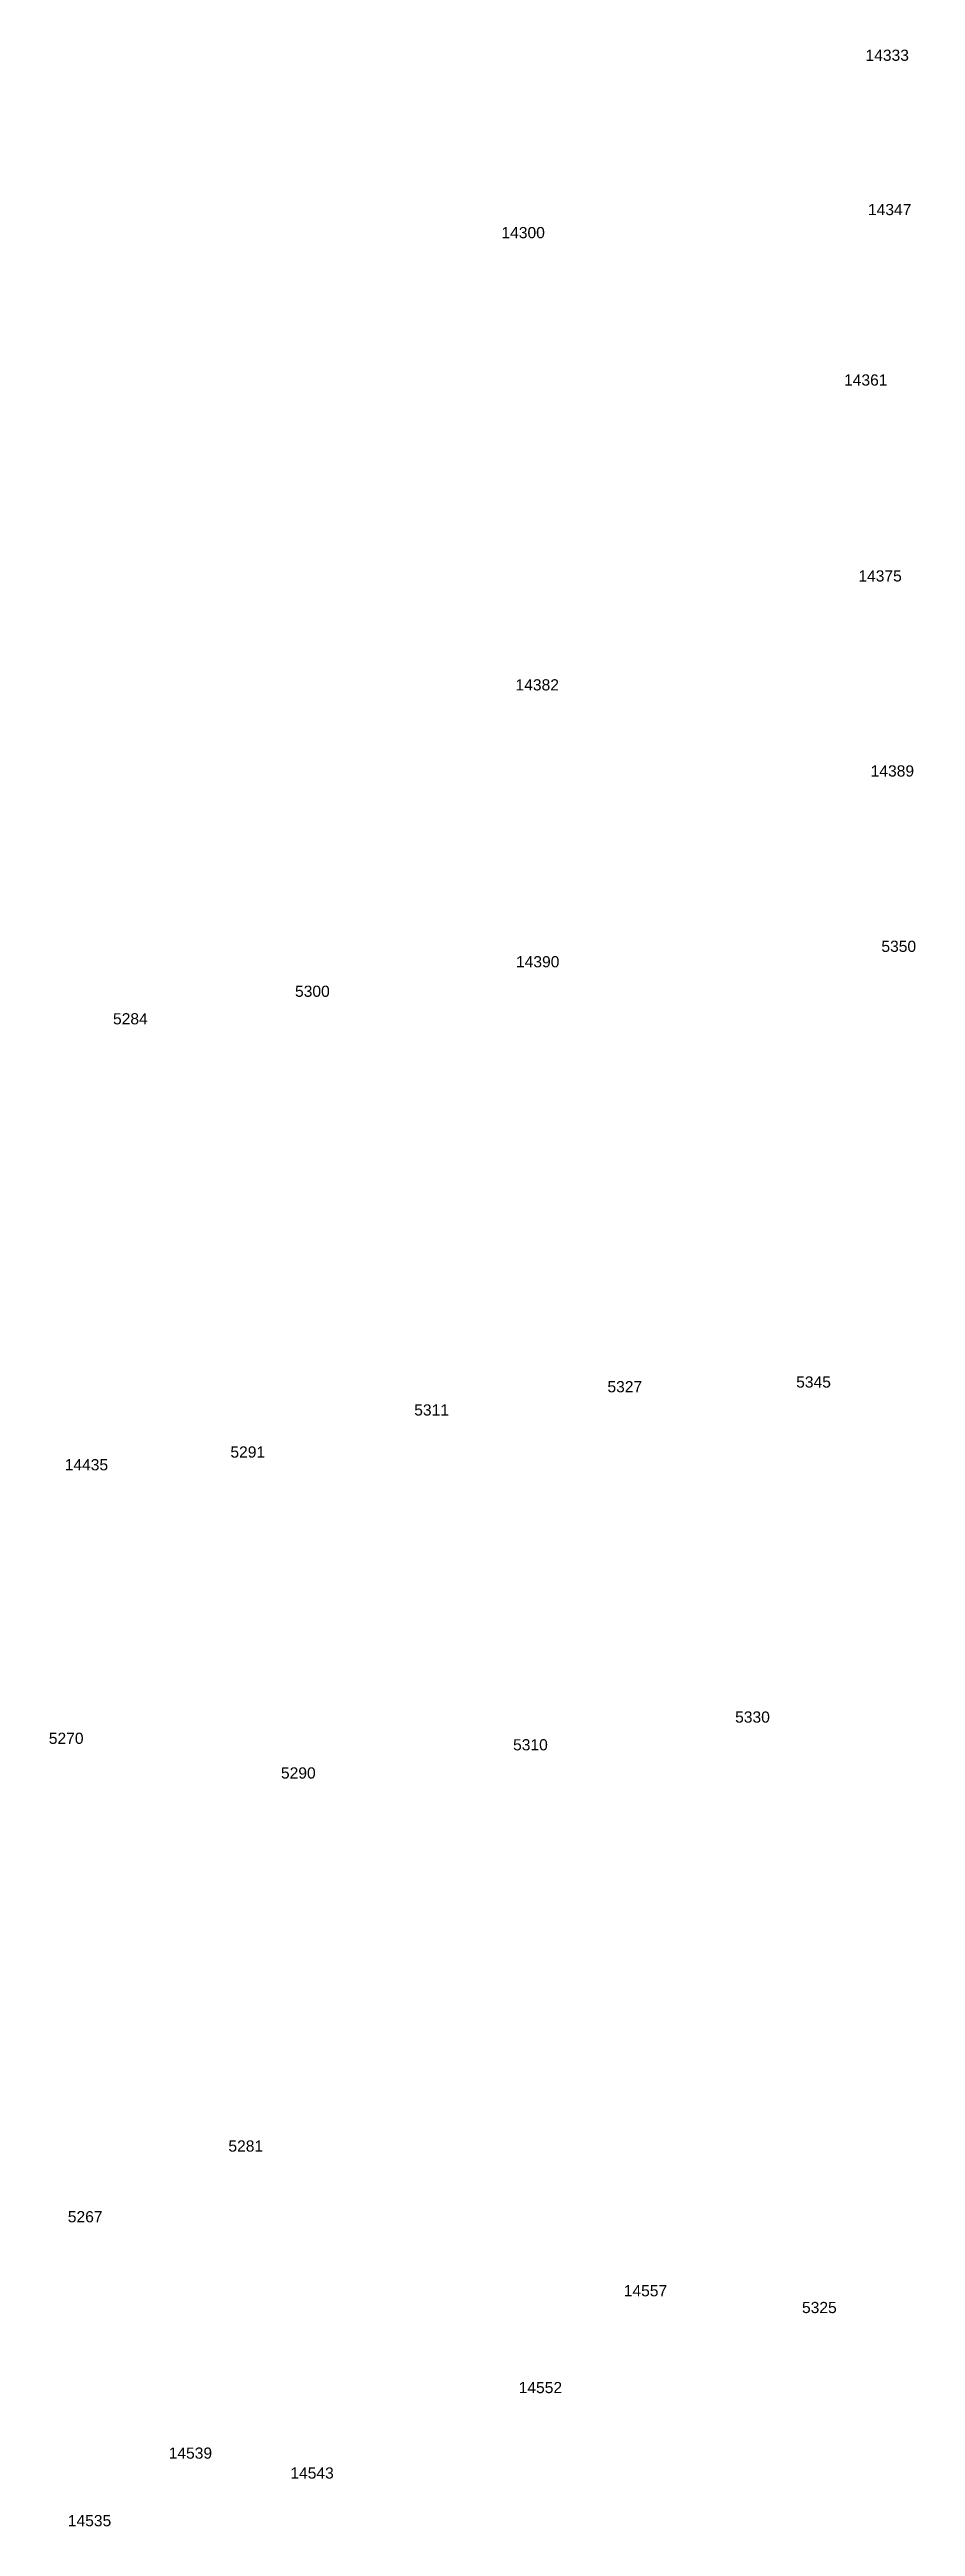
# Model space of a CAD drawing. Header units: feet. Extents: x 865220 to 2781189, y -2240498 to 970979.
# Drawn here: x 2776942 to 2777329, y 962552 to 963659 of the extents above; entities that cross this region are included whole.
import ezdxf

# ---------------------------------------------------------------- set-up
doc = ezdxf.new("R2010")
doc.units = ezdxf.units.FT
doc.header["$LTSCALE"] = 0.015
doc.header["$MEASUREMENT"] = 0
doc.layers.add('NOTES', color=7, linetype='Continuous')
doc.layers.add('Scott County Addresses', color=7, linetype='Continuous')
doc.styles.add('Dimensions 100', font='arial.ttf')

# ---------------------------------------------------------------- blocks, each defined once
blk = doc.blocks.new('ACMAP_ANN_TEMPLATE_Scott County Address')
at = {"layer": 'Scott County Addresses', "style": 'Dimensions 100'}
blk.add_attdef('ScottCountyAddress', (0, 0), '', height=50, dxfattribs=at)

msp = doc.modelspace()

# ---------------------------------------------------------------- hatches: boundary and pattern name
at = {"layer": 'NOTES', "lineweight": 5, "ltscale": 50}
h = msp.add_hatch(dxfattribs=at)
h.set_pattern_fill('ANSI31', color=1, scale=200)
h.set_pattern_definition([(45, (-77373.197, -38338.257), (-17.67766953, 17.67766953), [])])
edge = h.paths.add_edge_path()
edge.add_arc((-36684104.4, 974184.5), 39453460.3, 359.97783818, 359.97815546)
edge.add_line((2769353.1, 959142.5), (2769353.1, 959142.5))
edge.add_line((2769353.1, 959142.5), (2769353.2, 959362.5))
edge.add_line((2769353.2, 959362.5), (2770280.2, 959367.3))
edge.add_line((2770280.2, 959367.3), (2770301.1, 958927.5))
edge.add_line((2770301.1, 958927.5), (2770012.9, 958926))
edge.add_line((2770012.9, 958926), (2769897.9, 958925.4))
edge.add_line((2769897.9, 958925.4), (2769552.9, 958923.9))
edge.add_line((2769552.9, 958923.9), (2769353, 958924.1))

# ---------------------------------------------------------------- block references
at = {"layer": 'Scott County Addresses', "lineweight": 5, "xscale": 0.1, "yscale": 0.1, "zscale": 0.1}
for p, values in [((2777306.9, 963654.4), {'ScottCountyAddress': '14333'}), ((2777308, 963585.4), {'ScottCountyAddress': '14347'}), ((2777144.1, 963575.1), {'ScottCountyAddress': '14300'}), ((2777297.3, 963509.2), {'ScottCountyAddress': '14361'}), ((2777303.7, 963421.6), {'ScottCountyAddress': '14375'}), ((2777150.4, 963372.9), {'ScottCountyAddress': '14382'}), ((2777309.2, 963334.4), {'ScottCountyAddress': '14389'}), ((2777150.6, 963249.1), {'ScottCountyAddress': '14390'}), ((2777314, 963256), {'ScottCountyAddress': '5350'}), ((2777051.8, 963235.9), {'ScottCountyAddress': '5300'}), ((2776970.4, 963223.6), {'ScottCountyAddress': '5284'}), ((2777191.5, 963059.1), {'ScottCountyAddress': '5327'}), ((2777275.9, 963061.2), {'ScottCountyAddress': '5345'}), ((2777105.1, 963048.7), {'ScottCountyAddress': '5311'}), ((2776948.8, 963024.2), {'ScottCountyAddress': '14435'}), ((2777022.9, 963029.9), {'ScottCountyAddress': '5291'}), ((2777248.6, 962911.4), {'ScottCountyAddress': '5330'}), ((2776941.7, 962901.9), {'ScottCountyAddress': '5270'}), ((2777149.3, 962899), {'ScottCountyAddress': '5310'}), ((2777045.5, 962886.4), {'ScottCountyAddress': '5290'}), ((2777022, 962719.6), {'ScottCountyAddress': '5281'}), ((2776950.2, 962688), {'ScottCountyAddress': '5267'}), ((2777198.8, 962654.9), {'ScottCountyAddress': '14557'}), ((2777278.5, 962647.4), {'ScottCountyAddress': '5325'}), ((2777151.8, 962611.6), {'ScottCountyAddress': '14552'}), ((2776995.3, 962582.3), {'ScottCountyAddress': '14539'}), ((2777049.7, 962573.4), {'ScottCountyAddress': '14543'}), ((2776950.2, 962552.1), {'ScottCountyAddress': '14535'})]:
    msp.add_blockref('ACMAP_ANN_TEMPLATE_Scott County Address', p, dxfattribs=at).add_auto_attribs(values)

doc.saveas('drawing.dxf')
